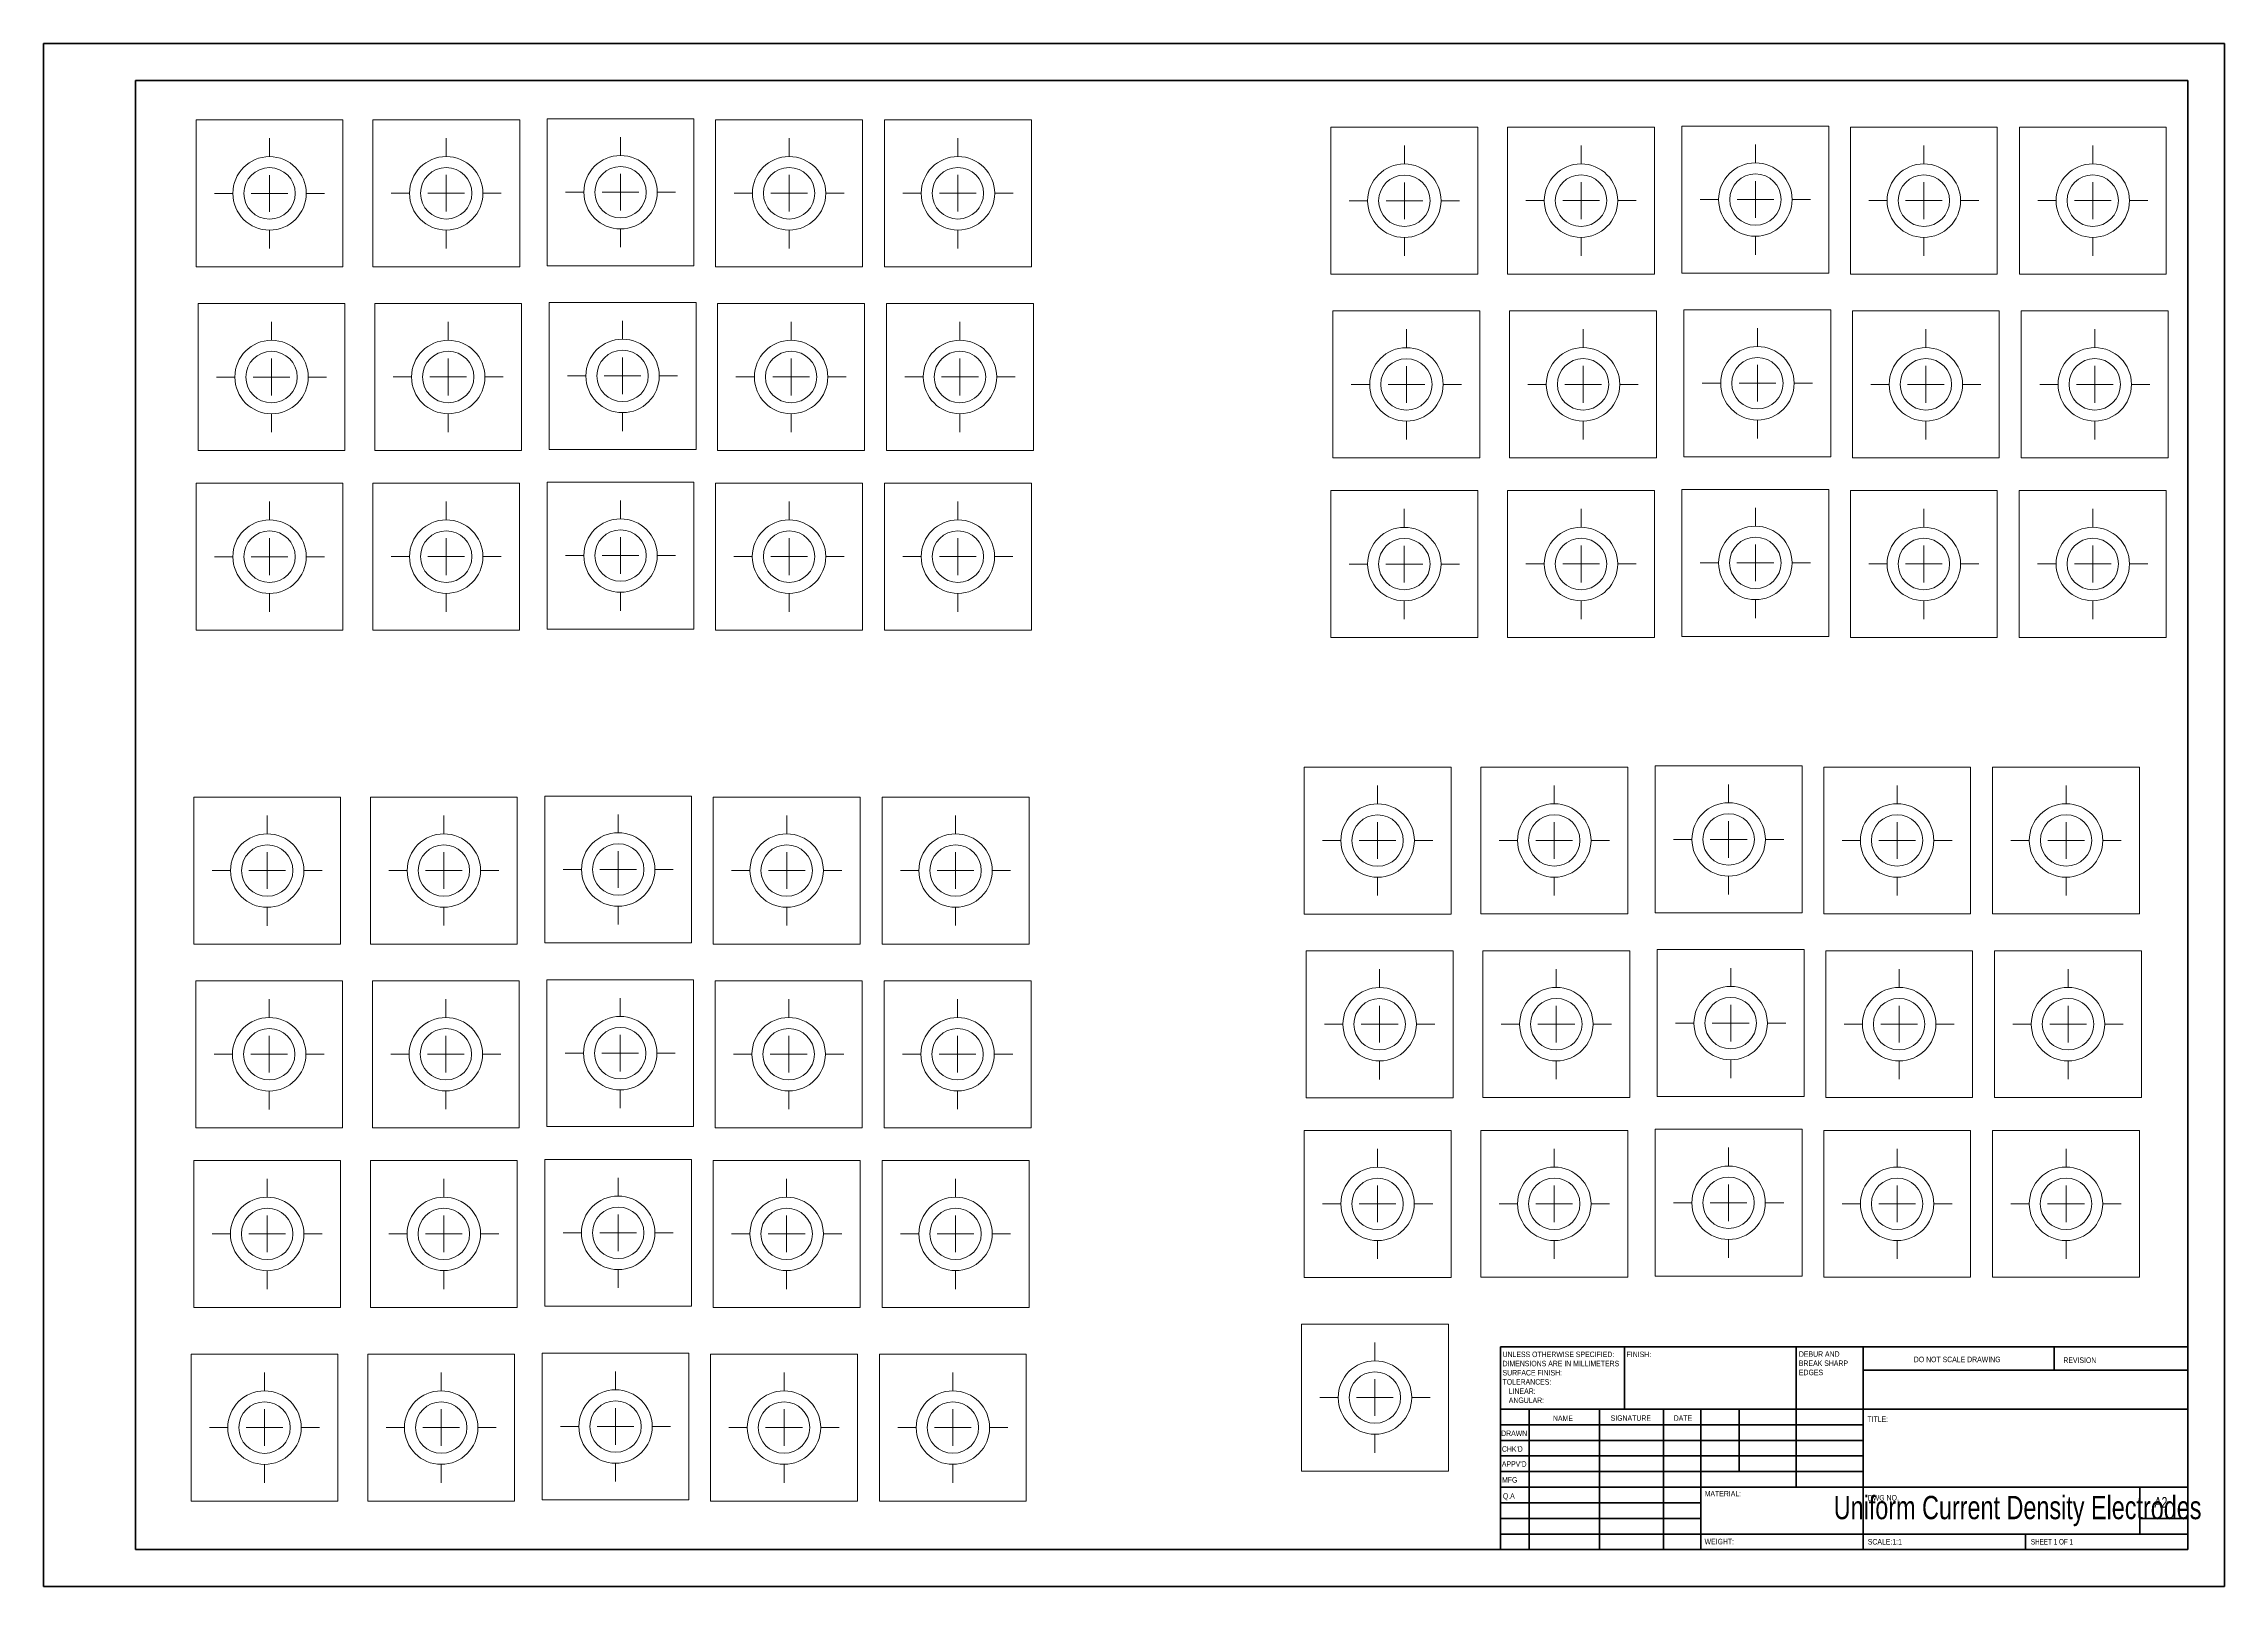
# Model space of a CAD drawing. Header units: millimetres. Extents: x 0 to 0.594, y 0 to 0.42.
import ezdxf

# ---------------------------------------------------------------- set-up
doc = ezdxf.new("R2010")
doc.units = ezdxf.units.MM
doc.styles.add('SLDTEXTSTYLE0', font='TXT', dxfattribs={"width": 0.75})
doc.styles.add('SLDTEXTSTYLE1', font='TXT', dxfattribs={"width": 0.6875})

# ---------------------------------------------------------------- blocks, each defined once
blk = doc.blocks.new('SW_NOTE_0')
at = {"color": 0, "linetype": 'Continuous', "lineweight": 0, "char_height": 0.0015, "attachment_point": 1, "style": 'SLDTEXTSTYLE0'}
for s, insert in [('DEBUR AND', (0, 0.00193)), ('BREAK SHARP', (0, -0.00057)), ('EDGES', (0, -0.00307))]:
    blk.add_mtext(s, dxfattribs=dict(at, insert=insert))
blk = doc.blocks.new('SW_NOTE_1')
at = {"color": 0, "linetype": 'Continuous', "lineweight": 0, "char_height": 0.0015, "attachment_point": 1, "style": 'SLDTEXTSTYLE0'}
for s, insert in [('UNLESS OTHERWISE SPECIFIED:', (0, 0.00193)), ('TOLERANCES:', (0, -0.00557)), ('SURFACE FINISH:', (0, -0.00307)), ('DIMENSIONS ARE IN MILLIMETERS', (0, -0.00057)), ('ANGULAR:', (0.00169, -0.01057)), ('LINEAR:', (0.00169, -0.00807))]:
    blk.add_mtext(s, dxfattribs=dict(at, insert=insert))
blk = doc.blocks.new('SW_CENTERMARKSYMBOL_0')
at = {"color": 0, "linetype": 'Continuous', "lineweight": 0}
for p, q in [((0, 0.01), (0, 0.015)), ((-0.01, 0), (-0.015, 0)), ((0, 0), (-0.005, 0)), ((0, 0), (0, 0.005)), ((0, 0), (0, -0.005)), ((0, 0), (0.005, 0)), ((0.01, 0), (0.015, 0)), ((0, -0.01), (0, -0.015))]:
    blk.add_line(p, q, dxfattribs=at)
blk = doc.blocks.new('SW_CENTERMARKSYMBOL_1')
at = {"color": 0, "linetype": 'Continuous', "lineweight": 0}
for p, q in [((0, 0.01), (0, 0.015)), ((-0.01, 0), (-0.015, 0)), ((0, 0), (-0.005, 0)), ((0, 0), (0, 0.005)), ((0, 0), (0, -0.005)), ((0, 0), (0.005, 0)), ((0.01, 0), (0.015, 0)), ((0, -0.01), (0, -0.015))]:
    blk.add_line(p, q, dxfattribs=at)
blk = doc.blocks.new('SW_CENTERMARKSYMBOL_2')
at = {"color": 0, "linetype": 'Continuous', "lineweight": 0}
for p, q in [((0, 0.01), (0, 0.015)), ((-0.01, 0), (-0.015, 0)), ((0, 0), (-0.005, 0)), ((0, 0), (0, 0.005)), ((0, 0), (0, -0.005)), ((0, 0), (0.005, 0)), ((0.01, 0), (0.015, 0)), ((0, -0.01), (0, -0.015))]:
    blk.add_line(p, q, dxfattribs=at)
blk = doc.blocks.new('SW_CENTERMARKSYMBOL_3')
at = {"color": 0, "linetype": 'Continuous', "lineweight": 0}
for p, q in [((0, 0.01), (0, 0.015)), ((-0.01, 0), (-0.015, 0)), ((0, 0), (-0.005, 0)), ((0, 0), (0, 0.005)), ((0, 0), (0, -0.005)), ((0, 0), (0.005, 0)), ((0.01, 0), (0.015, 0)), ((0, -0.01), (0, -0.015))]:
    blk.add_line(p, q, dxfattribs=at)
blk = doc.blocks.new('SW_CENTERMARKSYMBOL_4')
at = {"color": 0, "linetype": 'Continuous', "lineweight": 0}
for p, q in [((0, 0.01), (0, 0.015)), ((-0.01, 0), (-0.015, 0)), ((0, 0), (-0.005, 0)), ((0, 0), (0, 0.005)), ((0, 0), (0, -0.005)), ((0, 0), (0.005, 0)), ((0.01, 0), (0.015, 0)), ((0, -0.01), (0, -0.015))]:
    blk.add_line(p, q, dxfattribs=at)
blk = doc.blocks.new('SW_CENTERMARKSYMBOL_5')
at = {"color": 0, "linetype": 'Continuous', "lineweight": 0}
for p, q in [((0, 0.01), (0, 0.015)), ((-0.01, 0), (-0.015, 0)), ((0, 0), (-0.005, 0)), ((0, 0), (0, 0.005)), ((0, 0), (0, -0.005)), ((0, 0), (0.005, 0)), ((0.01, 0), (0.015, 0)), ((0, -0.01), (0, -0.015))]:
    blk.add_line(p, q, dxfattribs=at)
blk = doc.blocks.new('SW_CENTERMARKSYMBOL_6')
at = {"color": 0, "linetype": 'Continuous', "lineweight": 0}
for p, q in [((0, 0.01), (0, 0.015)), ((-0.01, 0), (-0.015, 0)), ((0, 0), (-0.005, 0)), ((0, 0), (0, 0.005)), ((0, 0), (0, -0.005)), ((0, 0), (0.005, 0)), ((0.01, 0), (0.015, 0)), ((0, -0.01), (0, -0.015))]:
    blk.add_line(p, q, dxfattribs=at)
blk = doc.blocks.new('SW_CENTERMARKSYMBOL_7')
at = {"color": 0, "linetype": 'Continuous', "lineweight": 0}
for p, q in [((0, 0.01), (0, 0.015)), ((-0.01, 0), (-0.015, 0)), ((0, 0), (-0.005, 0)), ((0, 0), (0, 0.005)), ((0, 0), (0, -0.005)), ((0, 0), (0.005, 0)), ((0.01, 0), (0.015, 0)), ((0, -0.01), (0, -0.015))]:
    blk.add_line(p, q, dxfattribs=at)
blk = doc.blocks.new('SW_CENTERMARKSYMBOL_8')
at = {"color": 0, "linetype": 'Continuous', "lineweight": 0}
for p, q in [((0, 0.01), (0, 0.015)), ((-0.01, 0), (-0.015, 0)), ((0, 0), (-0.005, 0)), ((0, 0), (0, 0.005)), ((0, 0), (0, -0.005)), ((0, 0), (0.005, 0)), ((0.01, 0), (0.015, 0)), ((0, -0.01), (0, -0.015))]:
    blk.add_line(p, q, dxfattribs=at)
blk = doc.blocks.new('SW_CENTERMARKSYMBOL_9')
at = {"color": 0, "linetype": 'Continuous', "lineweight": 0}
for p, q in [((0, 0.01), (0, 0.015)), ((-0.01, 0), (-0.015, 0)), ((0, 0), (-0.005, 0)), ((0, 0), (0, 0.005)), ((0, 0), (0, -0.005)), ((0, 0), (0.005, 0)), ((0.01, 0), (0.015, 0)), ((0, -0.01), (0, -0.015))]:
    blk.add_line(p, q, dxfattribs=at)
blk = doc.blocks.new('SW_CENTERMARKSYMBOL_10')
at = {"color": 0, "linetype": 'Continuous', "lineweight": 0}
for p, q in [((0, 0.01), (0, 0.015)), ((-0.01, 0), (-0.015, 0)), ((0, 0), (-0.005, 0)), ((0, 0), (0, 0.005)), ((0, 0), (0, -0.005)), ((0, 0), (0.005, 0)), ((0.01, 0), (0.015, 0)), ((0, -0.01), (0, -0.015))]:
    blk.add_line(p, q, dxfattribs=at)
blk = doc.blocks.new('SW_CENTERMARKSYMBOL_11')
at = {"color": 0, "linetype": 'Continuous', "lineweight": 0}
for p, q in [((0, 0.01), (0, 0.015)), ((-0.01, 0), (-0.015, 0)), ((0, 0), (-0.005, 0)), ((0, 0), (0, 0.005)), ((0, 0), (0, -0.005)), ((0, 0), (0.005, 0)), ((0.01, 0), (0.015, 0)), ((0, -0.01), (0, -0.015))]:
    blk.add_line(p, q, dxfattribs=at)
blk = doc.blocks.new('SW_CENTERMARKSYMBOL_12')
at = {"color": 0, "linetype": 'Continuous', "lineweight": 0}
for p, q in [((0, 0.01), (0, 0.015)), ((-0.01, 0), (-0.015, 0)), ((0, 0), (-0.005, 0)), ((0, 0), (0, 0.005)), ((0, 0), (0, -0.005)), ((0, 0), (0.005, 0)), ((0.01, 0), (0.015, 0)), ((0, -0.01), (0, -0.015))]:
    blk.add_line(p, q, dxfattribs=at)
blk = doc.blocks.new('SW_CENTERMARKSYMBOL_13')
at = {"color": 0, "linetype": 'Continuous', "lineweight": 0}
for p, q in [((0, 0.01), (0, 0.015)), ((-0.01, 0), (-0.015, 0)), ((0, 0), (-0.005, 0)), ((0, 0), (0, 0.005)), ((0, 0), (0, -0.005)), ((0, 0), (0.005, 0)), ((0.01, 0), (0.015, 0)), ((0, -0.01), (0, -0.015))]:
    blk.add_line(p, q, dxfattribs=at)
blk = doc.blocks.new('SW_CENTERMARKSYMBOL_14')
at = {"color": 0, "linetype": 'Continuous', "lineweight": 0}
for p, q in [((0, 0.01), (0, 0.015)), ((-0.01, 0), (-0.015, 0)), ((0, 0), (-0.005, 0)), ((0, 0), (0, 0.005)), ((0, 0), (0, -0.005)), ((0, 0), (0.005, 0)), ((0.01, 0), (0.015, 0)), ((0, -0.01), (0, -0.015))]:
    blk.add_line(p, q, dxfattribs=at)
blk = doc.blocks.new('SW_CENTERMARKSYMBOL_15')
at = {"color": 0, "linetype": 'Continuous', "lineweight": 0}
for p, q in [((0, 0.01), (0, 0.015)), ((-0.01, 0), (-0.015, 0)), ((0, 0), (-0.005, 0)), ((0, 0), (0, 0.005)), ((0, 0), (0, -0.005)), ((0, 0), (0.005, 0)), ((0.01, 0), (0.015, 0)), ((0, -0.01), (0, -0.015))]:
    blk.add_line(p, q, dxfattribs=at)
blk = doc.blocks.new('SW_CENTERMARKSYMBOL_16')
at = {"color": 0, "linetype": 'Continuous', "lineweight": 0}
for p, q in [((0, 0.01), (0, 0.015)), ((-0.01, 0), (-0.015, 0)), ((0, 0), (-0.005, 0)), ((0, 0), (0, 0.005)), ((0, 0), (0, -0.005)), ((0, 0), (0.005, 0)), ((0.01, 0), (0.015, 0)), ((0, -0.01), (0, -0.015))]:
    blk.add_line(p, q, dxfattribs=at)
blk = doc.blocks.new('SW_CENTERMARKSYMBOL_17')
at = {"color": 0, "linetype": 'Continuous', "lineweight": 0}
for p, q in [((0, 0.01), (0, 0.015)), ((-0.01, 0), (-0.015, 0)), ((0, 0), (-0.005, 0)), ((0, 0), (0, 0.005)), ((0, 0), (0, -0.005)), ((0, 0), (0.005, 0)), ((0.01, 0), (0.015, 0)), ((0, -0.01), (0, -0.015))]:
    blk.add_line(p, q, dxfattribs=at)
blk = doc.blocks.new('SW_CENTERMARKSYMBOL_18')
at = {"color": 0, "linetype": 'Continuous', "lineweight": 0}
for p, q in [((0, 0.01), (0, 0.015)), ((-0.01, 0), (-0.015, 0)), ((0, 0), (-0.005, 0)), ((0, 0), (0, 0.005)), ((0, 0), (0, -0.005)), ((0, 0), (0.005, 0)), ((0.01, 0), (0.015, 0)), ((0, -0.01), (0, -0.015))]:
    blk.add_line(p, q, dxfattribs=at)
blk = doc.blocks.new('SW_CENTERMARKSYMBOL_19')
at = {"color": 0, "linetype": 'Continuous', "lineweight": 0}
for p, q in [((0, 0.01), (0, 0.015)), ((-0.01, 0), (-0.015, 0)), ((0, 0), (-0.005, 0)), ((0, 0), (0, 0.005)), ((0, 0), (0, -0.005)), ((0, 0), (0.005, 0)), ((0.01, 0), (0.015, 0)), ((0, -0.01), (0, -0.015))]:
    blk.add_line(p, q, dxfattribs=at)
blk = doc.blocks.new('SW_CENTERMARKSYMBOL_20')
at = {"color": 0, "linetype": 'Continuous', "lineweight": 0}
for p, q in [((0, 0.01), (0, 0.015)), ((-0.01, 0), (-0.015, 0)), ((0, 0), (-0.005, 0)), ((0, 0), (0, 0.005)), ((0, 0), (0, -0.005)), ((0, 0), (0.005, 0)), ((0.01, 0), (0.015, 0)), ((0, -0.01), (0, -0.015))]:
    blk.add_line(p, q, dxfattribs=at)
blk = doc.blocks.new('SW_CENTERMARKSYMBOL_21')
at = {"color": 0, "linetype": 'Continuous', "lineweight": 0}
for p, q in [((0, 0.01), (0, 0.015)), ((-0.01, 0), (-0.015, 0)), ((0, 0), (-0.005, 0)), ((0, 0), (0, 0.005)), ((0, 0), (0, -0.005)), ((0, 0), (0.005, 0)), ((0.01, 0), (0.015, 0)), ((0, -0.01), (0, -0.015))]:
    blk.add_line(p, q, dxfattribs=at)
blk = doc.blocks.new('SW_CENTERMARKSYMBOL_22')
at = {"color": 0, "linetype": 'Continuous', "lineweight": 0}
for p, q in [((0, 0.01), (0, 0.015)), ((-0.01, 0), (-0.015, 0)), ((0, 0), (-0.005, 0)), ((0, 0), (0, 0.005)), ((0, 0), (0, -0.005)), ((0, 0), (0.005, 0)), ((0.01, 0), (0.015, 0)), ((0, -0.01), (0, -0.015))]:
    blk.add_line(p, q, dxfattribs=at)
blk = doc.blocks.new('SW_CENTERMARKSYMBOL_23')
at = {"color": 0, "linetype": 'Continuous', "lineweight": 0}
for p, q in [((0, 0.01), (0, 0.015)), ((-0.01, 0), (-0.015, 0)), ((0, 0), (-0.005, 0)), ((0, 0), (0, 0.005)), ((0, 0), (0, -0.005)), ((0, 0), (0.005, 0)), ((0.01, 0), (0.015, 0)), ((0, -0.01), (0, -0.015))]:
    blk.add_line(p, q, dxfattribs=at)
blk = doc.blocks.new('SW_CENTERMARKSYMBOL_24')
at = {"color": 0, "linetype": 'Continuous', "lineweight": 0}
for p, q in [((0, 0.01), (0, 0.015)), ((-0.01, 0), (-0.015, 0)), ((0, 0), (-0.005, 0)), ((0, 0), (0, 0.005)), ((0, 0), (0, -0.005)), ((0, 0), (0.005, 0)), ((0.01, 0), (0.015, 0)), ((0, -0.01), (0, -0.015))]:
    blk.add_line(p, q, dxfattribs=at)
blk = doc.blocks.new('SW_CENTERMARKSYMBOL_25')
at = {"color": 0, "linetype": 'Continuous', "lineweight": 0}
for p, q in [((0, 0.01), (0, 0.015)), ((-0.01, 0), (-0.015, 0)), ((0, 0), (-0.005, 0)), ((0, 0), (0, 0.005)), ((0, 0), (0, -0.005)), ((0, 0), (0.005, 0)), ((0.01, 0), (0.015, 0)), ((0, -0.01), (0, -0.015))]:
    blk.add_line(p, q, dxfattribs=at)
blk = doc.blocks.new('SW_CENTERMARKSYMBOL_26')
at = {"color": 0, "linetype": 'Continuous', "lineweight": 0}
for p, q in [((0, 0.01), (0, 0.015)), ((-0.01, 0), (-0.015, 0)), ((0, 0), (-0.005, 0)), ((0, 0), (0, 0.005)), ((0, 0), (0, -0.005)), ((0, 0), (0.005, 0)), ((0.01, 0), (0.015, 0)), ((0, -0.01), (0, -0.015))]:
    blk.add_line(p, q, dxfattribs=at)
blk = doc.blocks.new('SW_CENTERMARKSYMBOL_27')
at = {"color": 0, "linetype": 'Continuous', "lineweight": 0}
for p, q in [((0, 0.01), (0, 0.015)), ((-0.01, 0), (-0.015, 0)), ((0, 0), (-0.005, 0)), ((0, 0), (0, 0.005)), ((0, 0), (0, -0.005)), ((0, 0), (0.005, 0)), ((0.01, 0), (0.015, 0)), ((0, -0.01), (0, -0.015))]:
    blk.add_line(p, q, dxfattribs=at)
blk = doc.blocks.new('SW_CENTERMARKSYMBOL_28')
at = {"color": 0, "linetype": 'Continuous', "lineweight": 0}
for p, q in [((0, 0.01), (0, 0.015)), ((-0.01, 0), (-0.015, 0)), ((0, 0), (-0.005, 0)), ((0, 0), (0, 0.005)), ((0, 0), (0, -0.005)), ((0, 0), (0.005, 0)), ((0.01, 0), (0.015, 0)), ((0, -0.01), (0, -0.015))]:
    blk.add_line(p, q, dxfattribs=at)
blk = doc.blocks.new('SW_CENTERMARKSYMBOL_29')
at = {"color": 0, "linetype": 'Continuous', "lineweight": 0}
for p, q in [((0, 0.01), (0, 0.015)), ((-0.01, 0), (-0.015, 0)), ((0, 0), (-0.005, 0)), ((0, 0), (0, 0.005)), ((0, 0), (0, -0.005)), ((0, 0), (0.005, 0)), ((0.01, 0), (0.015, 0)), ((0, -0.01), (0, -0.015))]:
    blk.add_line(p, q, dxfattribs=at)
blk = doc.blocks.new('SW_CENTERMARKSYMBOL_30')
at = {"color": 0, "linetype": 'Continuous', "lineweight": 0}
for p, q in [((0, 0.01), (0, 0.015)), ((-0.01, 0), (-0.015, 0)), ((0, 0), (-0.005, 0)), ((0, 0), (0, 0.005)), ((0, 0), (0, -0.005)), ((0, 0), (0.005, 0)), ((0.01, 0), (0.015, 0)), ((0, -0.01), (0, -0.015))]:
    blk.add_line(p, q, dxfattribs=at)
blk = doc.blocks.new('SW_CENTERMARKSYMBOL_31')
at = {"color": 0, "linetype": 'Continuous', "lineweight": 0}
for p, q in [((0, 0.01), (0, 0.015)), ((-0.01, 0), (-0.015, 0)), ((0, 0), (-0.005, 0)), ((0, 0), (0, 0.005)), ((0, 0), (0, -0.005)), ((0, 0), (0.005, 0)), ((0.01, 0), (0.015, 0)), ((0, -0.01), (0, -0.015))]:
    blk.add_line(p, q, dxfattribs=at)
blk = doc.blocks.new('SW_CENTERMARKSYMBOL_32')
at = {"color": 0, "linetype": 'Continuous', "lineweight": 0}
for p, q in [((0, 0.01), (0, 0.015)), ((-0.01, 0), (-0.015, 0)), ((0, 0), (-0.005, 0)), ((0, 0), (0, 0.005)), ((0, 0), (0, -0.005)), ((0, 0), (0.005, 0)), ((0.01, 0), (0.015, 0)), ((0, -0.01), (0, -0.015))]:
    blk.add_line(p, q, dxfattribs=at)
blk = doc.blocks.new('SW_CENTERMARKSYMBOL_33')
at = {"color": 0, "linetype": 'Continuous', "lineweight": 0}
for p, q in [((0, 0.01), (0, 0.015)), ((-0.01, 0), (-0.015, 0)), ((0, 0), (-0.005, 0)), ((0, 0), (0, 0.005)), ((0, 0), (0, -0.005)), ((0, 0), (0.005, 0)), ((0.01, 0), (0.015, 0)), ((0, -0.01), (0, -0.015))]:
    blk.add_line(p, q, dxfattribs=at)
blk = doc.blocks.new('SW_CENTERMARKSYMBOL_34')
at = {"color": 0, "linetype": 'Continuous', "lineweight": 0}
for p, q in [((0, 0.01), (0, 0.015)), ((-0.01, 0), (-0.015, 0)), ((0, 0), (-0.005, 0)), ((0, 0), (0, 0.005)), ((0, 0), (0, -0.005)), ((0, 0), (0.005, 0)), ((0.01, 0), (0.015, 0)), ((0, -0.01), (0, -0.015))]:
    blk.add_line(p, q, dxfattribs=at)
blk = doc.blocks.new('SW_CENTERMARKSYMBOL_35')
at = {"color": 0, "linetype": 'Continuous', "lineweight": 0}
for p, q in [((0, 0.01), (0, 0.015)), ((-0.01, 0), (-0.015, 0)), ((0, 0), (-0.005, 0)), ((0, 0), (0, 0.005)), ((0, 0), (0, -0.005)), ((0, 0), (0.005, 0)), ((0.01, 0), (0.015, 0)), ((0, -0.01), (0, -0.015))]:
    blk.add_line(p, q, dxfattribs=at)
blk = doc.blocks.new('SW_CENTERMARKSYMBOL_36')
at = {"color": 0, "linetype": 'Continuous', "lineweight": 0}
for p, q in [((0, 0.01), (0, 0.015)), ((-0.01, 0), (-0.015, 0)), ((0, 0), (-0.005, 0)), ((0, 0), (0, 0.005)), ((0, 0), (0, -0.005)), ((0, 0), (0.005, 0)), ((0.01, 0), (0.015, 0)), ((0, -0.01), (0, -0.015))]:
    blk.add_line(p, q, dxfattribs=at)
blk = doc.blocks.new('SW_CENTERMARKSYMBOL_37')
at = {"color": 0, "linetype": 'Continuous', "lineweight": 0}
for p, q in [((0, 0.01), (0, 0.015)), ((-0.01, 0), (-0.015, 0)), ((0, 0), (-0.005, 0)), ((0, 0), (0, 0.005)), ((0, 0), (0, -0.005)), ((0, 0), (0.005, 0)), ((0.01, 0), (0.015, 0)), ((0, -0.01), (0, -0.015))]:
    blk.add_line(p, q, dxfattribs=at)
blk = doc.blocks.new('SW_CENTERMARKSYMBOL_38')
at = {"color": 0, "linetype": 'Continuous', "lineweight": 0}
for p, q in [((0, 0.01), (0, 0.015)), ((-0.01, 0), (-0.015, 0)), ((0, 0), (-0.005, 0)), ((0, 0), (0, 0.005)), ((0, 0), (0, -0.005)), ((0, 0), (0.005, 0)), ((0.01, 0), (0.015, 0)), ((0, -0.01), (0, -0.015))]:
    blk.add_line(p, q, dxfattribs=at)
blk = doc.blocks.new('SW_CENTERMARKSYMBOL_39')
at = {"color": 0, "linetype": 'Continuous', "lineweight": 0}
for p, q in [((0, 0.01), (0, 0.015)), ((-0.01, 0), (-0.015, 0)), ((0, 0), (-0.005, 0)), ((0, 0), (0, 0.005)), ((0, 0), (0, -0.005)), ((0, 0), (0.005, 0)), ((0.01, 0), (0.015, 0)), ((0, -0.01), (0, -0.015))]:
    blk.add_line(p, q, dxfattribs=at)
blk = doc.blocks.new('SW_CENTERMARKSYMBOL_40')
at = {"color": 0, "linetype": 'Continuous', "lineweight": 0}
for p, q in [((0, 0.01), (0, 0.015)), ((-0.01, 0), (-0.015, 0)), ((0, 0), (-0.005, 0)), ((0, 0), (0, 0.005)), ((0, 0), (0, -0.005)), ((0, 0), (0.005, 0)), ((0.01, 0), (0.015, 0)), ((0, -0.01), (0, -0.015))]:
    blk.add_line(p, q, dxfattribs=at)
blk = doc.blocks.new('SW_CENTERMARKSYMBOL_41')
at = {"color": 0, "linetype": 'Continuous', "lineweight": 0}
for p, q in [((0, 0.01), (0, 0.015)), ((-0.01, 0), (-0.015, 0)), ((0, 0), (-0.005, 0)), ((0, 0), (0, 0.005)), ((0, 0), (0, -0.005)), ((0, 0), (0.005, 0)), ((0.01, 0), (0.015, 0)), ((0, -0.01), (0, -0.015))]:
    blk.add_line(p, q, dxfattribs=at)
blk = doc.blocks.new('SW_CENTERMARKSYMBOL_42')
at = {"color": 0, "linetype": 'Continuous', "lineweight": 0}
for p, q in [((0, 0.01), (0, 0.015)), ((-0.01, 0), (-0.015, 0)), ((0, 0), (-0.005, 0)), ((0, 0), (0, 0.005)), ((0, 0), (0, -0.005)), ((0, 0), (0.005, 0)), ((0.01, 0), (0.015, 0)), ((0, -0.01), (0, -0.015))]:
    blk.add_line(p, q, dxfattribs=at)
blk = doc.blocks.new('SW_CENTERMARKSYMBOL_43')
at = {"color": 0, "linetype": 'Continuous', "lineweight": 0}
for p, q in [((0, 0.01), (0, 0.015)), ((-0.01, 0), (-0.015, 0)), ((0, 0), (-0.005, 0)), ((0, 0), (0, 0.005)), ((0, 0), (0, -0.005)), ((0, 0), (0.005, 0)), ((0.01, 0), (0.015, 0)), ((0, -0.01), (0, -0.015))]:
    blk.add_line(p, q, dxfattribs=at)
blk = doc.blocks.new('SW_CENTERMARKSYMBOL_44')
at = {"color": 0, "linetype": 'Continuous', "lineweight": 0}
for p, q in [((0, 0.01), (0, 0.015)), ((-0.01, 0), (-0.015, 0)), ((0, 0), (-0.005, 0)), ((0, 0), (0, 0.005)), ((0, 0), (0, -0.005)), ((0, 0), (0.005, 0)), ((0.01, 0), (0.015, 0)), ((0, -0.01), (0, -0.015))]:
    blk.add_line(p, q, dxfattribs=at)
blk = doc.blocks.new('SW_CENTERMARKSYMBOL_45')
at = {"color": 0, "linetype": 'Continuous', "lineweight": 0}
for p, q in [((0, 0.01), (0, 0.015)), ((-0.01, 0), (-0.015, 0)), ((0, 0), (-0.005, 0)), ((0, 0), (0, 0.005)), ((0, 0), (0, -0.005)), ((0, 0), (0.005, 0)), ((0.01, 0), (0.015, 0)), ((0, -0.01), (0, -0.015))]:
    blk.add_line(p, q, dxfattribs=at)
blk = doc.blocks.new('SW_CENTERMARKSYMBOL_46')
at = {"color": 0, "linetype": 'Continuous', "lineweight": 0}
for p, q in [((0, 0.01), (0, 0.015)), ((-0.01, 0), (-0.015, 0)), ((0, 0), (-0.005, 0)), ((0, 0), (0, 0.005)), ((0, 0), (0, -0.005)), ((0, 0), (0.005, 0)), ((0.01, 0), (0.015, 0)), ((0, -0.01), (0, -0.015))]:
    blk.add_line(p, q, dxfattribs=at)
blk = doc.blocks.new('SW_CENTERMARKSYMBOL_47')
at = {"color": 0, "linetype": 'Continuous', "lineweight": 0}
for p, q in [((0, 0.01), (0, 0.015)), ((-0.01, 0), (-0.015, 0)), ((0, 0), (-0.005, 0)), ((0, 0), (0, 0.005)), ((0, 0), (0, -0.005)), ((0, 0), (0.005, 0)), ((0.01, 0), (0.015, 0)), ((0, -0.01), (0, -0.015))]:
    blk.add_line(p, q, dxfattribs=at)
blk = doc.blocks.new('SW_CENTERMARKSYMBOL_48')
at = {"color": 0, "linetype": 'Continuous', "lineweight": 0}
for p, q in [((0, 0.01), (0, 0.015)), ((-0.01, 0), (-0.015, 0)), ((0, 0), (-0.005, 0)), ((0, 0), (0, 0.005)), ((0, 0), (0, -0.005)), ((0, 0), (0.005, 0)), ((0.01, 0), (0.015, 0)), ((0, -0.01), (0, -0.015))]:
    blk.add_line(p, q, dxfattribs=at)
blk = doc.blocks.new('SW_CENTERMARKSYMBOL_49')
at = {"color": 0, "linetype": 'Continuous', "lineweight": 0}
for p, q in [((0, 0.01), (0, 0.015)), ((-0.01, 0), (-0.015, 0)), ((0, 0), (-0.005, 0)), ((0, 0), (0, 0.005)), ((0, 0), (0, -0.005)), ((0, 0), (0.005, 0)), ((0.01, 0), (0.015, 0)), ((0, -0.01), (0, -0.015))]:
    blk.add_line(p, q, dxfattribs=at)
blk = doc.blocks.new('SW_CENTERMARKSYMBOL_50')
at = {"color": 0, "linetype": 'Continuous', "lineweight": 0}
for p, q in [((0, 0.01), (0, 0.015)), ((-0.01, 0), (-0.015, 0)), ((0, 0), (-0.005, 0)), ((0, 0), (0, 0.005)), ((0, 0), (0, -0.005)), ((0, 0), (0.005, 0)), ((0.01, 0), (0.015, 0)), ((0, -0.01), (0, -0.015))]:
    blk.add_line(p, q, dxfattribs=at)
blk = doc.blocks.new('SW_CENTERMARKSYMBOL_51')
at = {"color": 0, "linetype": 'Continuous', "lineweight": 0}
for p, q in [((0, 0.01), (0, 0.015)), ((-0.01, 0), (-0.015, 0)), ((0, 0), (-0.005, 0)), ((0, 0), (0, 0.005)), ((0, 0), (0, -0.005)), ((0, 0), (0.005, 0)), ((0.01, 0), (0.015, 0)), ((0, -0.01), (0, -0.015))]:
    blk.add_line(p, q, dxfattribs=at)
blk = doc.blocks.new('SW_CENTERMARKSYMBOL_52')
at = {"color": 0, "linetype": 'Continuous', "lineweight": 0}
for p, q in [((0, 0.01), (0, 0.015)), ((-0.01, 0), (-0.015, 0)), ((0, 0), (-0.005, 0)), ((0, 0), (0, 0.005)), ((0, 0), (0, -0.005)), ((0, 0), (0.005, 0)), ((0.01, 0), (0.015, 0)), ((0, -0.01), (0, -0.015))]:
    blk.add_line(p, q, dxfattribs=at)
blk = doc.blocks.new('SW_CENTERMARKSYMBOL_53')
at = {"color": 0, "linetype": 'Continuous', "lineweight": 0}
for p, q in [((0, 0.01), (0, 0.015)), ((-0.01, 0), (-0.015, 0)), ((0, 0), (-0.005, 0)), ((0, 0), (0, 0.005)), ((0, 0), (0, -0.005)), ((0, 0), (0.005, 0)), ((0.01, 0), (0.015, 0)), ((0, -0.01), (0, -0.015))]:
    blk.add_line(p, q, dxfattribs=at)
blk = doc.blocks.new('SW_CENTERMARKSYMBOL_54')
at = {"color": 0, "linetype": 'Continuous', "lineweight": 0}
for p, q in [((0, 0.01), (0, 0.015)), ((-0.01, 0), (-0.015, 0)), ((0, 0), (-0.005, 0)), ((0, 0), (0, 0.005)), ((0, 0), (0, -0.005)), ((0, 0), (0.005, 0)), ((0.01, 0), (0.015, 0)), ((0, -0.01), (0, -0.015))]:
    blk.add_line(p, q, dxfattribs=at)
blk = doc.blocks.new('SW_CENTERMARKSYMBOL_55')
at = {"color": 0, "linetype": 'Continuous', "lineweight": 0}
for p, q in [((0, 0.01), (0, 0.015)), ((-0.01, 0), (-0.015, 0)), ((0, 0), (-0.005, 0)), ((0, 0), (0, 0.005)), ((0, 0), (0, -0.005)), ((0, 0), (0.005, 0)), ((0.01, 0), (0.015, 0)), ((0, -0.01), (0, -0.015))]:
    blk.add_line(p, q, dxfattribs=at)
blk = doc.blocks.new('SW_CENTERMARKSYMBOL_56')
at = {"color": 0, "linetype": 'Continuous', "lineweight": 0}
for p, q in [((0, 0.01), (0, 0.015)), ((-0.01, 0), (-0.015, 0)), ((0, 0), (-0.005, 0)), ((0, 0), (0, 0.005)), ((0, 0), (0, -0.005)), ((0, 0), (0.005, 0)), ((0.01, 0), (0.015, 0)), ((0, -0.01), (0, -0.015))]:
    blk.add_line(p, q, dxfattribs=at)
blk = doc.blocks.new('SW_CENTERMARKSYMBOL_57')
at = {"color": 0, "linetype": 'Continuous', "lineweight": 0}
for p, q in [((0, 0.01), (0, 0.015)), ((-0.01, 0), (-0.015, 0)), ((0, 0), (-0.005, 0)), ((0, 0), (0, 0.005)), ((0, 0), (0, -0.005)), ((0, 0), (0.005, 0)), ((0.01, 0), (0.015, 0)), ((0, -0.01), (0, -0.015))]:
    blk.add_line(p, q, dxfattribs=at)
blk = doc.blocks.new('SW_CENTERMARKSYMBOL_58')
at = {"color": 0, "linetype": 'Continuous', "lineweight": 0}
for p, q in [((0, 0.01), (0, 0.015)), ((-0.01, 0), (-0.015, 0)), ((0, 0), (-0.005, 0)), ((0, 0), (0, 0.005)), ((0, 0), (0, -0.005)), ((0, 0), (0.005, 0)), ((0.01, 0), (0.015, 0)), ((0, -0.01), (0, -0.015))]:
    blk.add_line(p, q, dxfattribs=at)
blk = doc.blocks.new('SW_CENTERMARKSYMBOL_59')
at = {"color": 0, "linetype": 'Continuous', "lineweight": 0}
for p, q in [((0, 0.01), (0, 0.015)), ((-0.01, 0), (-0.015, 0)), ((0, 0), (-0.005, 0)), ((0, 0), (0, 0.005)), ((0, 0), (0, -0.005)), ((0, 0), (0.005, 0)), ((0.01, 0), (0.015, 0)), ((0, -0.01), (0, -0.015))]:
    blk.add_line(p, q, dxfattribs=at)
blk = doc.blocks.new('SW_CENTERMARKSYMBOL_60')
at = {"color": 0, "linetype": 'Continuous', "lineweight": 0}
for p, q in [((0, 0.01), (0, 0.015)), ((-0.01, 0), (-0.015, 0)), ((0, 0), (-0.005, 0)), ((0, 0), (0, 0.005)), ((0, 0), (0, -0.005)), ((0, 0), (0.005, 0)), ((0.01, 0), (0.015, 0)), ((0, -0.01), (0, -0.015))]:
    blk.add_line(p, q, dxfattribs=at)
blk = doc.blocks.new('SW_CENTERMARKSYMBOL_61')
at = {"color": 0, "linetype": 'Continuous', "lineweight": 0}
for p, q in [((0, 0.01), (0, 0.015)), ((-0.01, 0), (-0.015, 0)), ((0, 0), (-0.005, 0)), ((0, 0), (0, 0.005)), ((0, 0), (0, -0.005)), ((0, 0), (0.005, 0)), ((0.01, 0), (0.015, 0)), ((0, -0.01), (0, -0.015))]:
    blk.add_line(p, q, dxfattribs=at)
blk = doc.blocks.new('SW_CENTERMARKSYMBOL_62')
at = {"color": 0, "linetype": 'Continuous', "lineweight": 0}
for p, q in [((0, 0.01), (0, 0.015)), ((-0.01, 0), (-0.015, 0)), ((0, 0), (-0.005, 0)), ((0, 0), (0, 0.005)), ((0, 0), (0, -0.005)), ((0, 0), (0.005, 0)), ((0.01, 0), (0.015, 0)), ((0, -0.01), (0, -0.015))]:
    blk.add_line(p, q, dxfattribs=at)
blk = doc.blocks.new('SW_CENTERMARKSYMBOL_63')
at = {"color": 0, "linetype": 'Continuous', "lineweight": 0}
for p, q in [((0, 0.01), (0, 0.015)), ((-0.01, 0), (-0.015, 0)), ((0, 0), (-0.005, 0)), ((0, 0), (0, 0.005)), ((0, 0), (0, -0.005)), ((0, 0), (0.005, 0)), ((0.01, 0), (0.015, 0)), ((0, -0.01), (0, -0.015))]:
    blk.add_line(p, q, dxfattribs=at)
blk = doc.blocks.new('SW_CENTERMARKSYMBOL_64')
at = {"color": 0, "linetype": 'Continuous', "lineweight": 0}
for p, q in [((0, 0.01), (0, 0.015)), ((-0.01, 0), (-0.015, 0)), ((0, 0), (-0.005, 0)), ((0, 0), (0, 0.005)), ((0, 0), (0, -0.005)), ((0, 0), (0.005, 0)), ((0.01, 0), (0.015, 0)), ((0, -0.01), (0, -0.015))]:
    blk.add_line(p, q, dxfattribs=at)
blk = doc.blocks.new('SW_CENTERMARKSYMBOL_65')
at = {"color": 0, "linetype": 'Continuous', "lineweight": 0}
for p, q in [((0, 0.01), (0, 0.015)), ((-0.01, 0), (-0.015, 0)), ((0, 0), (-0.005, 0)), ((0, 0), (0, 0.005)), ((0, 0), (0, -0.005)), ((0, 0), (0.005, 0)), ((0.01, 0), (0.015, 0)), ((0, -0.01), (0, -0.015))]:
    blk.add_line(p, q, dxfattribs=at)

msp = doc.modelspace()

# ---------------------------------------------------------------- linework, layer by layer
at = {"color": 7, "linetype": 'Continuous', "lineweight": 40}
for p, q in [((0.00008, 0.00021), (0.00008, 0.42021)), ((0.00008, 0.42021), (0.59408, 0.42021)), ((0.59408, 0.00021), (0.59408, 0.42021)), ((0.02508, 0.01021), (0.02508, 0.41021)), ((0.02508, 0.41021), (0.58408, 0.41021)), ((0.58408, 0.41021), (0.58408, 0.01021)), ((0.39688, 0.06546), (0.58408, 0.06546)), ((0.39688, 0.06546), (0.39688, 0.01021)), ((0.43068, 0.04846), (0.43068, 0.06546)), ((0.47748, 0.06546), (0.47748, 0.02721)), ((0.49568, 0.06546), (0.49568, 0.01021)), ((0.54768, 0.05909), (0.54768, 0.06546)), ((0.58408, 0.05909), (0.49568, 0.05909)), ((0.58408, 0.04846), (0.39688, 0.04846)), ((0.40468, 0.04846), (0.40468, 0.01021)), ((0.42387, 0.04846), (0.42387, 0.01021)), ((0.44128, 0.04846), (0.44128, 0.01021)), ((0.45148, 0.01021), (0.45148, 0.04846)), ((0.46188, 0.03146), (0.46188, 0.04846)), ((0.49568, 0.04421), (0.39688, 0.04421)), ((0.49568, 0.03996), (0.39688, 0.03996)), ((0.49568, 0.03571), (0.39688, 0.03571)), ((0.49568, 0.03146), (0.39688, 0.03146)), ((0.45148, 0.02721), (0.39688, 0.02721)), ((0.45148, 0.02721), (0.58408, 0.02721)), ((0.57108, 0.01446), (0.57108, 0.02721)), ((0.45148, 0.02296), (0.39688, 0.02296)), ((0.45148, 0.01871), (0.39688, 0.01871)), ((0.58408, 0.01871), (0.57108, 0.01871)), ((0.39688, 0.01446), (0.58408, 0.01446)), ((0.53988, 0.01021), (0.53988, 0.01446)), ((0.02508, 0.01021), (0.58408, 0.01021)), ((0.00008, 0.00021), (0.59408, 0.00021))]:
    msp.add_line(p, q, dxfattribs=at)
at = {"color": 7, "linetype": 'Continuous', "lineweight": 15}
for p, q in [((0.04162, 0.39945), (0.04162, 0.35945)), ((0.04162, 0.39945), (0.08162, 0.39945)), ((0.08162, 0.39945), (0.08162, 0.35945)), ((0.08975, 0.39947), (0.08975, 0.35947)), ((0.08975, 0.39947), (0.12975, 0.39947)), ((0.12975, 0.39947), (0.12975, 0.35947)), ((0.13723, 0.39976), (0.13723, 0.35976)), ((0.13723, 0.39976), (0.17723, 0.39976)), ((0.17723, 0.39976), (0.17723, 0.35976)), ((0.18313, 0.39947), (0.18313, 0.35947)), ((0.18313, 0.39947), (0.22313, 0.39947)), ((0.22313, 0.39947), (0.22313, 0.35947)), ((0.22913, 0.39947), (0.22913, 0.35947)), ((0.22913, 0.39947), (0.26913, 0.39947)), ((0.26913, 0.39947), (0.26913, 0.35947)), ((0.35072, 0.39745), (0.35072, 0.35745)), ((0.35072, 0.39745), (0.39072, 0.39745)), ((0.39072, 0.39745), (0.39072, 0.35745)), ((0.39884, 0.39747), (0.39884, 0.35747)), ((0.39884, 0.39747), (0.43884, 0.39747)), ((0.43884, 0.39747), (0.43884, 0.35747)), ((0.44633, 0.39776), (0.44633, 0.35776)), ((0.44633, 0.39776), (0.48633, 0.39776)), ((0.48633, 0.39776), (0.48633, 0.35776)), ((0.49222, 0.39747), (0.49222, 0.35747)), ((0.49222, 0.39747), (0.53222, 0.39747)), ((0.53222, 0.39747), (0.53222, 0.35747)), ((0.53823, 0.39747), (0.53823, 0.35747)), ((0.53823, 0.39747), (0.57823, 0.39747)), ((0.57823, 0.39747), (0.57823, 0.35747)), ((0.04162, 0.35945), (0.08162, 0.35945)), ((0.08975, 0.35947), (0.12975, 0.35947)), ((0.13723, 0.35976), (0.17723, 0.35976)), ((0.18313, 0.35947), (0.22313, 0.35947)), ((0.22913, 0.35947), (0.26913, 0.35947)), ((0.35072, 0.35745), (0.39072, 0.35745)), ((0.39884, 0.35747), (0.43884, 0.35747)), ((0.44633, 0.35776), (0.48633, 0.35776)), ((0.49222, 0.35747), (0.53222, 0.35747)), ((0.53823, 0.35747), (0.57823, 0.35747)), ((0.04217, 0.34945), (0.04217, 0.30945)), ((0.04217, 0.34945), (0.08217, 0.34945)), ((0.08217, 0.34945), (0.08217, 0.30945)), ((0.09029, 0.34946), (0.09029, 0.30946)), ((0.09029, 0.34946), (0.13029, 0.34946)), ((0.13029, 0.34946), (0.13029, 0.30946)), ((0.13778, 0.34975), (0.13778, 0.30975)), ((0.13778, 0.34975), (0.17778, 0.34975)), ((0.17778, 0.34975), (0.17778, 0.30975)), ((0.18367, 0.34946), (0.18367, 0.30946)), ((0.18367, 0.34946), (0.22367, 0.34946)), ((0.22367, 0.34946), (0.22367, 0.30946)), ((0.22968, 0.34946), (0.22968, 0.30946)), ((0.22968, 0.34946), (0.26968, 0.34946)), ((0.26968, 0.34946), (0.26968, 0.30946)), ((0.35127, 0.34744), (0.35127, 0.30744)), ((0.35127, 0.34744), (0.39127, 0.34744)), ((0.39127, 0.34744), (0.39127, 0.30744)), ((0.39939, 0.34746), (0.39939, 0.30746)), ((0.39939, 0.34746), (0.43939, 0.34746)), ((0.43939, 0.34746), (0.43939, 0.30746)), ((0.44688, 0.34775), (0.44688, 0.30775)), ((0.44688, 0.34775), (0.48688, 0.34775)), ((0.48688, 0.34775), (0.48688, 0.30775)), ((0.49277, 0.34746), (0.49277, 0.30746)), ((0.49277, 0.34746), (0.53277, 0.34746)), ((0.53277, 0.34746), (0.53277, 0.30746)), ((0.53877, 0.34746), (0.53877, 0.30746)), ((0.53877, 0.34746), (0.57877, 0.34746)), ((0.57877, 0.34746), (0.57877, 0.30746)), ((0.04217, 0.30945), (0.08217, 0.30945)), ((0.09029, 0.30946), (0.13029, 0.30946)), ((0.13778, 0.30975), (0.17778, 0.30975)), ((0.18367, 0.30946), (0.22367, 0.30946)), ((0.22968, 0.30946), (0.26968, 0.30946)), ((0.35127, 0.30744), (0.39127, 0.30744)), ((0.39939, 0.30746), (0.43939, 0.30746)), ((0.44688, 0.30775), (0.48688, 0.30775)), ((0.49277, 0.30746), (0.53277, 0.30746)), ((0.53877, 0.30746), (0.57877, 0.30746)), ((0.04162, 0.30054), (0.04162, 0.26054)), ((0.04162, 0.30054), (0.08162, 0.30054)), ((0.08162, 0.30054), (0.08162, 0.26054)), ((0.08974, 0.30055), (0.08974, 0.26055)), ((0.08974, 0.30055), (0.12974, 0.30055)), ((0.12974, 0.30055), (0.12974, 0.26055)), ((0.13723, 0.30084), (0.13723, 0.26084)), ((0.13723, 0.30084), (0.17723, 0.30084)), ((0.17723, 0.30084), (0.17723, 0.26084)), ((0.18312, 0.30055), (0.18312, 0.26055)), ((0.18312, 0.30055), (0.22312, 0.30055)), ((0.22312, 0.30055), (0.22312, 0.26055)), ((0.22912, 0.30055), (0.22912, 0.26055)), ((0.22912, 0.30055), (0.26912, 0.30055)), ((0.26912, 0.30055), (0.26912, 0.26055)), ((0.35071, 0.29853), (0.35071, 0.25853)), ((0.35071, 0.29853), (0.39071, 0.29853)), ((0.39071, 0.29853), (0.39071, 0.25853)), ((0.39884, 0.29855), (0.39884, 0.25855)), ((0.39884, 0.29855), (0.43884, 0.29855)), ((0.43884, 0.29855), (0.43884, 0.25855)), ((0.44632, 0.29884), (0.44632, 0.25884)), ((0.44632, 0.29884), (0.48632, 0.29884)), ((0.48632, 0.29884), (0.48632, 0.25884)), ((0.49222, 0.29855), (0.49222, 0.25855)), ((0.49222, 0.29855), (0.53222, 0.29855)), ((0.53222, 0.29855), (0.53222, 0.25855)), ((0.53822, 0.29855), (0.53822, 0.25855)), ((0.53822, 0.29855), (0.57822, 0.29855)), ((0.57822, 0.29855), (0.57822, 0.25855)), ((0.04162, 0.26054), (0.08162, 0.26054)), ((0.08974, 0.26055), (0.12974, 0.26055)), ((0.13723, 0.26084), (0.17723, 0.26084)), ((0.18312, 0.26055), (0.22312, 0.26055)), ((0.22912, 0.26055), (0.26912, 0.26055)), ((0.35071, 0.25853), (0.39071, 0.25853)), ((0.39884, 0.25855), (0.43884, 0.25855)), ((0.44632, 0.25884), (0.48632, 0.25884)), ((0.49222, 0.25855), (0.53222, 0.25855)), ((0.53822, 0.25855), (0.57822, 0.25855)), ((0.34344, 0.22326), (0.34344, 0.18326)), ((0.34344, 0.22326), (0.38344, 0.22326)), ((0.38344, 0.22326), (0.38344, 0.18326)), ((0.39156, 0.22328), (0.39156, 0.18328)), ((0.39156, 0.22328), (0.43156, 0.22328)), ((0.43156, 0.22328), (0.43156, 0.18328)), ((0.43905, 0.22356), (0.43905, 0.18356)), ((0.43905, 0.22356), (0.47905, 0.22356)), ((0.47905, 0.22356), (0.47905, 0.18356)), ((0.48494, 0.22328), (0.48494, 0.18328)), ((0.48494, 0.22328), (0.52494, 0.22328)), ((0.52494, 0.22328), (0.52494, 0.18328)), ((0.53095, 0.22328), (0.53095, 0.18328)), ((0.53095, 0.22328), (0.57095, 0.22328)), ((0.57095, 0.22328), (0.57095, 0.18328)), ((0.04098, 0.21508), (0.04098, 0.17508)), ((0.04098, 0.21508), (0.08098, 0.21508)), ((0.08098, 0.21508), (0.08098, 0.17508)), ((0.0891, 0.21509), (0.0891, 0.17509)), ((0.0891, 0.21509), (0.1291, 0.21509)), ((0.1291, 0.21509), (0.1291, 0.17509)), ((0.13659, 0.21538), (0.13659, 0.17538)), ((0.13659, 0.21538), (0.17659, 0.21538)), ((0.17659, 0.21538), (0.17659, 0.17538)), ((0.18248, 0.21509), (0.18248, 0.17509)), ((0.18248, 0.21509), (0.22248, 0.21509)), ((0.22248, 0.21509), (0.22248, 0.17509)), ((0.22848, 0.21509), (0.22848, 0.17509)), ((0.22848, 0.21509), (0.26848, 0.21509)), ((0.26848, 0.21509), (0.26848, 0.17509)), ((0.34344, 0.18326), (0.38344, 0.18326)), ((0.39156, 0.18328), (0.43156, 0.18328)), ((0.43905, 0.18356), (0.47905, 0.18356)), ((0.48494, 0.18328), (0.52494, 0.18328)), ((0.53095, 0.18328), (0.57095, 0.18328)), ((0.04098, 0.17508), (0.08098, 0.17508)), ((0.0891, 0.17509), (0.1291, 0.17509)), ((0.13659, 0.17538), (0.17659, 0.17538)), ((0.18248, 0.17509), (0.22248, 0.17509)), ((0.22848, 0.17509), (0.26848, 0.17509)), ((0.34399, 0.17325), (0.34399, 0.13325)), ((0.34399, 0.17325), (0.38399, 0.17325)), ((0.38399, 0.17325), (0.38399, 0.13325)), ((0.39211, 0.17327), (0.39211, 0.13327)), ((0.39211, 0.17327), (0.43211, 0.17327)), ((0.43211, 0.17327), (0.43211, 0.13327)), ((0.4396, 0.17356), (0.4396, 0.13356)), ((0.4396, 0.17356), (0.4796, 0.17356)), ((0.4796, 0.17356), (0.4796, 0.13356)), ((0.48549, 0.17327), (0.48549, 0.13327)), ((0.48549, 0.17327), (0.52549, 0.17327)), ((0.52549, 0.17327), (0.52549, 0.13327)), ((0.53149, 0.17327), (0.53149, 0.13327)), ((0.53149, 0.17327), (0.57149, 0.17327)), ((0.57149, 0.17327), (0.57149, 0.13327)), ((0.04152, 0.16507), (0.04152, 0.12507)), ((0.04152, 0.16507), (0.08152, 0.16507)), ((0.08152, 0.16507), (0.08152, 0.12507)), ((0.08964, 0.16509), (0.08964, 0.12509)), ((0.08964, 0.16509), (0.12964, 0.16509)), ((0.12964, 0.16509), (0.12964, 0.12509)), ((0.13713, 0.16537), (0.13713, 0.12537)), ((0.13713, 0.16537), (0.17713, 0.16537)), ((0.17713, 0.16537), (0.17713, 0.12537)), ((0.18302, 0.16509), (0.18302, 0.12509)), ((0.18302, 0.16509), (0.22302, 0.16509)), ((0.22302, 0.16509), (0.22302, 0.12509)), ((0.22903, 0.16509), (0.22903, 0.12509)), ((0.22903, 0.16509), (0.26903, 0.16509)), ((0.26903, 0.16509), (0.26903, 0.12509)), ((0.34399, 0.13325), (0.38399, 0.13325)), ((0.39211, 0.13327), (0.43211, 0.13327)), ((0.4396, 0.13356), (0.4796, 0.13356)), ((0.48549, 0.13327), (0.52549, 0.13327)), ((0.53149, 0.13327), (0.57149, 0.13327)), ((0.04152, 0.12507), (0.08152, 0.12507)), ((0.08964, 0.12509), (0.12964, 0.12509)), ((0.13713, 0.12537), (0.17713, 0.12537)), ((0.18302, 0.12509), (0.22302, 0.12509)), ((0.22903, 0.12509), (0.26903, 0.12509)), ((0.34343, 0.12434), (0.34343, 0.08434)), ((0.34343, 0.12434), (0.38343, 0.12434)), ((0.38343, 0.12434), (0.38343, 0.08434)), ((0.39156, 0.12436), (0.39156, 0.08436)), ((0.39156, 0.12436), (0.43156, 0.12436)), ((0.43156, 0.12436), (0.43156, 0.08436)), ((0.43904, 0.12465), (0.43904, 0.08465)), ((0.43904, 0.12465), (0.47904, 0.12465)), ((0.47904, 0.12465), (0.47904, 0.08465)), ((0.48494, 0.12436), (0.48494, 0.08436)), ((0.48494, 0.12436), (0.52494, 0.12436)), ((0.52494, 0.12436), (0.52494, 0.08436)), ((0.53094, 0.12436), (0.53094, 0.08436)), ((0.53094, 0.12436), (0.57094, 0.12436)), ((0.57094, 0.12436), (0.57094, 0.08436)), ((0.04097, 0.11616), (0.04097, 0.07616)), ((0.04097, 0.11616), (0.08097, 0.11616)), ((0.08097, 0.11616), (0.08097, 0.07616)), ((0.08909, 0.11617), (0.08909, 0.07617)), ((0.08909, 0.11617), (0.12909, 0.11617)), ((0.12909, 0.11617), (0.12909, 0.07617)), ((0.13658, 0.11646), (0.13658, 0.07646)), ((0.13658, 0.11646), (0.17658, 0.11646)), ((0.17658, 0.11646), (0.17658, 0.07646)), ((0.18247, 0.11617), (0.18247, 0.07617)), ((0.18247, 0.11617), (0.22247, 0.11617)), ((0.22247, 0.11617), (0.22247, 0.07617)), ((0.22848, 0.11617), (0.22848, 0.07617)), ((0.22848, 0.11617), (0.26848, 0.11617)), ((0.26848, 0.11617), (0.26848, 0.07617)), ((0.34343, 0.08434), (0.38343, 0.08434)), ((0.39156, 0.08436), (0.43156, 0.08436)), ((0.43904, 0.08465), (0.47904, 0.08465)), ((0.48494, 0.08436), (0.52494, 0.08436)), ((0.53094, 0.08436), (0.57094, 0.08436)), ((0.04097, 0.07616), (0.08097, 0.07616)), ((0.08909, 0.07617), (0.12909, 0.07617)), ((0.13658, 0.07646), (0.17658, 0.07646)), ((0.18247, 0.07617), (0.22247, 0.07617)), ((0.22848, 0.07617), (0.26848, 0.07617)), ((0.34271, 0.07161), (0.34271, 0.03161)), ((0.34271, 0.07161), (0.38271, 0.07161)), ((0.38271, 0.07161), (0.38271, 0.03161)), ((0.04025, 0.06343), (0.04025, 0.02343)), ((0.04025, 0.06343), (0.08025, 0.06343)), ((0.08025, 0.06343), (0.08025, 0.02343)), ((0.08837, 0.06344), (0.08837, 0.02344)), ((0.08837, 0.06344), (0.12837, 0.06344)), ((0.12837, 0.06344), (0.12837, 0.02344)), ((0.13586, 0.06373), (0.13586, 0.02373)), ((0.13586, 0.06373), (0.17586, 0.06373)), ((0.17586, 0.06373), (0.17586, 0.02373)), ((0.18175, 0.06344), (0.18175, 0.02344)), ((0.18175, 0.06344), (0.22175, 0.06344)), ((0.22175, 0.06344), (0.22175, 0.02344)), ((0.22775, 0.06344), (0.22775, 0.02344)), ((0.22775, 0.06344), (0.26775, 0.06344)), ((0.26775, 0.06344), (0.26775, 0.02344)), ((0.34271, 0.03161), (0.38271, 0.03161)), ((0.04025, 0.02343), (0.08025, 0.02343)), ((0.08837, 0.02344), (0.12837, 0.02344)), ((0.13586, 0.02373), (0.17586, 0.02373)), ((0.18175, 0.02344), (0.22175, 0.02344)), ((0.22775, 0.02344), (0.26775, 0.02344))]:
    msp.add_line(p, q, dxfattribs=at)
for centre, radius in [((0.06162, 0.37945), 0.01), ((0.06162, 0.37945), 0.007), ((0.10975, 0.37947), 0.01), ((0.10975, 0.37947), 0.007), ((0.15723, 0.37976), 0.01), ((0.15723, 0.37976), 0.007), ((0.20313, 0.37947), 0.01), ((0.20313, 0.37947), 0.007), ((0.24913, 0.37947), 0.01), ((0.24913, 0.37947), 0.007), ((0.37072, 0.37745), 0.01), ((0.41884, 0.37747), 0.01), ((0.46633, 0.37776), 0.01), ((0.51222, 0.37747), 0.01), ((0.55823, 0.37747), 0.01), ((0.37072, 0.37745), 0.007), ((0.41884, 0.37747), 0.007), ((0.46633, 0.37776), 0.007), ((0.51222, 0.37747), 0.007), ((0.55823, 0.37747), 0.007), ((0.06217, 0.32945), 0.01), ((0.11029, 0.32946), 0.01), ((0.15778, 0.32975), 0.01), ((0.20367, 0.32946), 0.01), ((0.24968, 0.32946), 0.01), ((0.06217, 0.32945), 0.007), ((0.11029, 0.32946), 0.007), ((0.15778, 0.32975), 0.007), ((0.20367, 0.32946), 0.007), ((0.24968, 0.32946), 0.007), ((0.37127, 0.32744), 0.01), ((0.37127, 0.32744), 0.007), ((0.41939, 0.32746), 0.01), ((0.41939, 0.32746), 0.007), ((0.46688, 0.32775), 0.01), ((0.46688, 0.32775), 0.007), ((0.51277, 0.32746), 0.01), ((0.51277, 0.32746), 0.007), ((0.55877, 0.32746), 0.01), ((0.55877, 0.32746), 0.007), ((0.06162, 0.28054), 0.01), ((0.06162, 0.28054), 0.007), ((0.10974, 0.28055), 0.01), ((0.10974, 0.28055), 0.007), ((0.15723, 0.28084), 0.01), ((0.15723, 0.28084), 0.007), ((0.20312, 0.28055), 0.01), ((0.20312, 0.28055), 0.007), ((0.24912, 0.28055), 0.01), ((0.24912, 0.28055), 0.007), ((0.37071, 0.27853), 0.01), ((0.37071, 0.27853), 0.007), ((0.41884, 0.27855), 0.01), ((0.41884, 0.27855), 0.007), ((0.46632, 0.27884), 0.01), ((0.46632, 0.27884), 0.007), ((0.51222, 0.27855), 0.01), ((0.51222, 0.27855), 0.007), ((0.55822, 0.27855), 0.01), ((0.55822, 0.27855), 0.007), ((0.36344, 0.20326), 0.01), ((0.36344, 0.20326), 0.007), ((0.41156, 0.20328), 0.01), ((0.41156, 0.20328), 0.007), ((0.45905, 0.20356), 0.01), ((0.45905, 0.20356), 0.007), ((0.50494, 0.20328), 0.01), ((0.50494, 0.20328), 0.007), ((0.55095, 0.20328), 0.01), ((0.55095, 0.20328), 0.007), ((0.06098, 0.19508), 0.01), ((0.06098, 0.19508), 0.007), ((0.1091, 0.19509), 0.01), ((0.1091, 0.19509), 0.007), ((0.15659, 0.19538), 0.01), ((0.15659, 0.19538), 0.007), ((0.20248, 0.19509), 0.01), ((0.20248, 0.19509), 0.007), ((0.24848, 0.19509), 0.01), ((0.24848, 0.19509), 0.007), ((0.36399, 0.15325), 0.01), ((0.41211, 0.15327), 0.01), ((0.4596, 0.15356), 0.01), ((0.4596, 0.15356), 0.007), ((0.50549, 0.15327), 0.01), ((0.55149, 0.15327), 0.01), ((0.06152, 0.14507), 0.01), ((0.10964, 0.14509), 0.01), ((0.15713, 0.14537), 0.01), ((0.20302, 0.14509), 0.01), ((0.24903, 0.14509), 0.01), ((0.36399, 0.15325), 0.007), ((0.41211, 0.15327), 0.007), ((0.50549, 0.15327), 0.007), ((0.55149, 0.15327), 0.007), ((0.06152, 0.14507), 0.007), ((0.10964, 0.14509), 0.007), ((0.15713, 0.14537), 0.007), ((0.20302, 0.14509), 0.007), ((0.24903, 0.14509), 0.007), ((0.36343, 0.10434), 0.01), ((0.41156, 0.10436), 0.01), ((0.45904, 0.10465), 0.01), ((0.50494, 0.10436), 0.01), ((0.55094, 0.10436), 0.01), ((0.36343, 0.10434), 0.007), ((0.41156, 0.10436), 0.007), ((0.45904, 0.10465), 0.007), ((0.50494, 0.10436), 0.007), ((0.55094, 0.10436), 0.007), ((0.06097, 0.09616), 0.01), ((0.06097, 0.09616), 0.007), ((0.10909, 0.09617), 0.01), ((0.10909, 0.09617), 0.007), ((0.15658, 0.09646), 0.01), ((0.15658, 0.09646), 0.007), ((0.20247, 0.09617), 0.01), ((0.20247, 0.09617), 0.007), ((0.24848, 0.09617), 0.01), ((0.24848, 0.09617), 0.007), ((0.36271, 0.05161), 0.01), ((0.15586, 0.04373), 0.01), ((0.36271, 0.05161), 0.007), ((0.06025, 0.04343), 0.01), ((0.06025, 0.04343), 0.007), ((0.10837, 0.04344), 0.01), ((0.10837, 0.04344), 0.007), ((0.15586, 0.04373), 0.007), ((0.20175, 0.04344), 0.01), ((0.20175, 0.04344), 0.007), ((0.24775, 0.04344), 0.01), ((0.24775, 0.04344), 0.007)]:
    msp.add_circle(centre, radius, dxfattribs=at)

# ---------------------------------------------------------------- block references
at = {"color": 7, "linetype": 'Continuous', "lineweight": 0}
for name, p in [('SW_CENTERMARKSYMBOL_20', (0.06162, 0.37945)), ('SW_CENTERMARKSYMBOL_21', (0.10975, 0.37947)), ('SW_CENTERMARKSYMBOL_22', (0.15723, 0.37976)), ('SW_CENTERMARKSYMBOL_23', (0.20313, 0.37947)), ('SW_CENTERMARKSYMBOL_24', (0.24913, 0.37947)), ('SW_CENTERMARKSYMBOL_35', (0.37072, 0.37745)), ('SW_CENTERMARKSYMBOL_36', (0.41884, 0.37747)), ('SW_CENTERMARKSYMBOL_37', (0.46633, 0.37776)), ('SW_CENTERMARKSYMBOL_38', (0.51222, 0.37747)), ('SW_CENTERMARKSYMBOL_39', (0.55823, 0.37747)), ('SW_CENTERMARKSYMBOL_27', (0.15778, 0.32975)), ('SW_CENTERMARKSYMBOL_25', (0.06217, 0.32945)), ('SW_CENTERMARKSYMBOL_26', (0.11029, 0.32946)), ('SW_CENTERMARKSYMBOL_28', (0.20367, 0.32946)), ('SW_CENTERMARKSYMBOL_29', (0.24968, 0.32946)), ('SW_CENTERMARKSYMBOL_40', (0.37127, 0.32744)), ('SW_CENTERMARKSYMBOL_41', (0.41939, 0.32746)), ('SW_CENTERMARKSYMBOL_42', (0.46688, 0.32775)), ('SW_CENTERMARKSYMBOL_43', (0.51277, 0.32746)), ('SW_CENTERMARKSYMBOL_44', (0.55877, 0.32746)), ('SW_CENTERMARKSYMBOL_30', (0.06162, 0.28054)), ('SW_CENTERMARKSYMBOL_31', (0.10974, 0.28055)), ('SW_CENTERMARKSYMBOL_32', (0.15723, 0.28084)), ('SW_CENTERMARKSYMBOL_33', (0.20312, 0.28055)), ('SW_CENTERMARKSYMBOL_34', (0.24912, 0.28055)), ('SW_CENTERMARKSYMBOL_45', (0.37071, 0.27853)), ('SW_CENTERMARKSYMBOL_46', (0.41884, 0.27855)), ('SW_CENTERMARKSYMBOL_47', (0.46632, 0.27884)), ('SW_CENTERMARKSYMBOL_48', (0.51222, 0.27855)), ('SW_CENTERMARKSYMBOL_49', (0.55822, 0.27855)), ('SW_CENTERMARKSYMBOL_50', (0.36344, 0.20326)), ('SW_CENTERMARKSYMBOL_51', (0.41156, 0.20328)), ('SW_CENTERMARKSYMBOL_52', (0.45905, 0.20356)), ('SW_CENTERMARKSYMBOL_53', (0.50494, 0.20328)), ('SW_CENTERMARKSYMBOL_54', (0.55095, 0.20328)), ('SW_CENTERMARKSYMBOL_0', (0.06098, 0.19508)), ('SW_CENTERMARKSYMBOL_1', (0.1091, 0.19509)), ('SW_CENTERMARKSYMBOL_2', (0.15659, 0.19538)), ('SW_CENTERMARKSYMBOL_3', (0.20248, 0.19509)), ('SW_CENTERMARKSYMBOL_4', (0.24848, 0.19509)), ('SW_CENTERMARKSYMBOL_55', (0.36399, 0.15325)), ('SW_CENTERMARKSYMBOL_56', (0.41211, 0.15327)), ('SW_CENTERMARKSYMBOL_57', (0.4596, 0.15356)), ('SW_CENTERMARKSYMBOL_58', (0.50549, 0.15327)), ('SW_CENTERMARKSYMBOL_59', (0.55149, 0.15327)), ('SW_CENTERMARKSYMBOL_5', (0.06152, 0.14507)), ('SW_CENTERMARKSYMBOL_6', (0.10964, 0.14509)), ('SW_CENTERMARKSYMBOL_7', (0.15713, 0.14537)), ('SW_CENTERMARKSYMBOL_8', (0.20302, 0.14509)), ('SW_CENTERMARKSYMBOL_9', (0.24903, 0.14509)), ('SW_CENTERMARKSYMBOL_60', (0.36343, 0.10434)), ('SW_CENTERMARKSYMBOL_61', (0.41156, 0.10436)), ('SW_CENTERMARKSYMBOL_62', (0.45904, 0.10465)), ('SW_CENTERMARKSYMBOL_63', (0.50494, 0.10436)), ('SW_CENTERMARKSYMBOL_64', (0.55094, 0.10436)), ('SW_CENTERMARKSYMBOL_10', (0.06097, 0.09616)), ('SW_CENTERMARKSYMBOL_11', (0.10909, 0.09617)), ('SW_CENTERMARKSYMBOL_12', (0.15658, 0.09646)), ('SW_CENTERMARKSYMBOL_13', (0.20247, 0.09617)), ('SW_CENTERMARKSYMBOL_14', (0.24848, 0.09617)), ('SW_CENTERMARKSYMBOL_65', (0.36271, 0.05161)), ('SW_NOTE_1', (0.39747, 0.0622)), ('SW_NOTE_0', (0.47819, 0.06228)), ('SW_CENTERMARKSYMBOL_15', (0.06025, 0.04343)), ('SW_CENTERMARKSYMBOL_16', (0.10837, 0.04344)), ('SW_CENTERMARKSYMBOL_17', (0.15586, 0.04373)), ('SW_CENTERMARKSYMBOL_18', (0.20175, 0.04344)), ('SW_CENTERMARKSYMBOL_19', (0.24775, 0.04344))]:
    msp.add_blockref(name, p, dxfattribs=at)

# ---------------------------------------------------------------- texts
for s, insert, char_height, attachment_point, style in [('FINISH:', (0.43125, 0.06413), 0.0015, 1, 'SLDTEXTSTYLE0'), ('DO NOT SCALE DRAWING', (0.50949, 0.06275), 0.0015, 1, 'SLDTEXTSTYLE0'), ('REVISION', (0.55021, 0.06255), 0.0015, 1, 'SLDTEXTSTYLE0'), ('DRAWN', (0.39709, 0.04264), 0.0015, 1, 'SLDTEXTSTYLE0'), ('NAME', (0.4112, 0.04672), 0.0015, 1, 'SLDTEXTSTYLE0'), ('SIGNATURE', (0.42691, 0.04678), 0.0015, 1, 'SLDTEXTSTYLE0'), ('DATE', (0.44409, 0.04679), 0.0015, 1, 'SLDTEXTSTYLE0'), ('TITLE:', (0.49684, 0.04649), 0.0015, 1, 'SLDTEXTSTYLE0'), ("CHK'D", (0.39729, 0.03837), 0.0015, 1, 'SLDTEXTSTYLE0'), ("APPV'D", (0.39728, 0.03428), 0.0015, 1, 'SLDTEXTSTYLE0'), ('MFG', (0.39733, 0.02995), 0.0015, 1, 'SLDTEXTSTYLE0'), ('Q.A', (0.39755, 0.02556), 0.0015, 1, 'SLDTEXTSTYLE0'), ('MATERIAL:', (0.45252, 0.0262), 0.0015, 1, 'SLDTEXTSTYLE0'), ('Uniform Current Density Electrodes', (0.53775, 0.02485), 0.00635, 2, 'SLDTEXTSTYLE0'), ('DWG NO.', (0.49695, 0.02508), 0.0015, 1, 'SLDTEXTSTYLE0'), ('A2', (0.575, 0.02452), 0.00291, 1, 'SLDTEXTSTYLE0'), ('WEIGHT:', (0.4525, 0.01316), 0.001499, 1, 'SLDTEXTSTYLE0'), ('SCALE:1:1', (0.49695, 0.01311), 0.0015, 1, 'SLDTEXTSTYLE0'), ('SHEET 1 OF 1', (0.54136, 0.01311), 0.0015, 1, 'SLDTEXTSTYLE1')]:
    msp.add_mtext(s, dxfattribs=dict(at, insert=insert, char_height=char_height, attachment_point=attachment_point, style=style))

doc.saveas('drawing.dxf')
